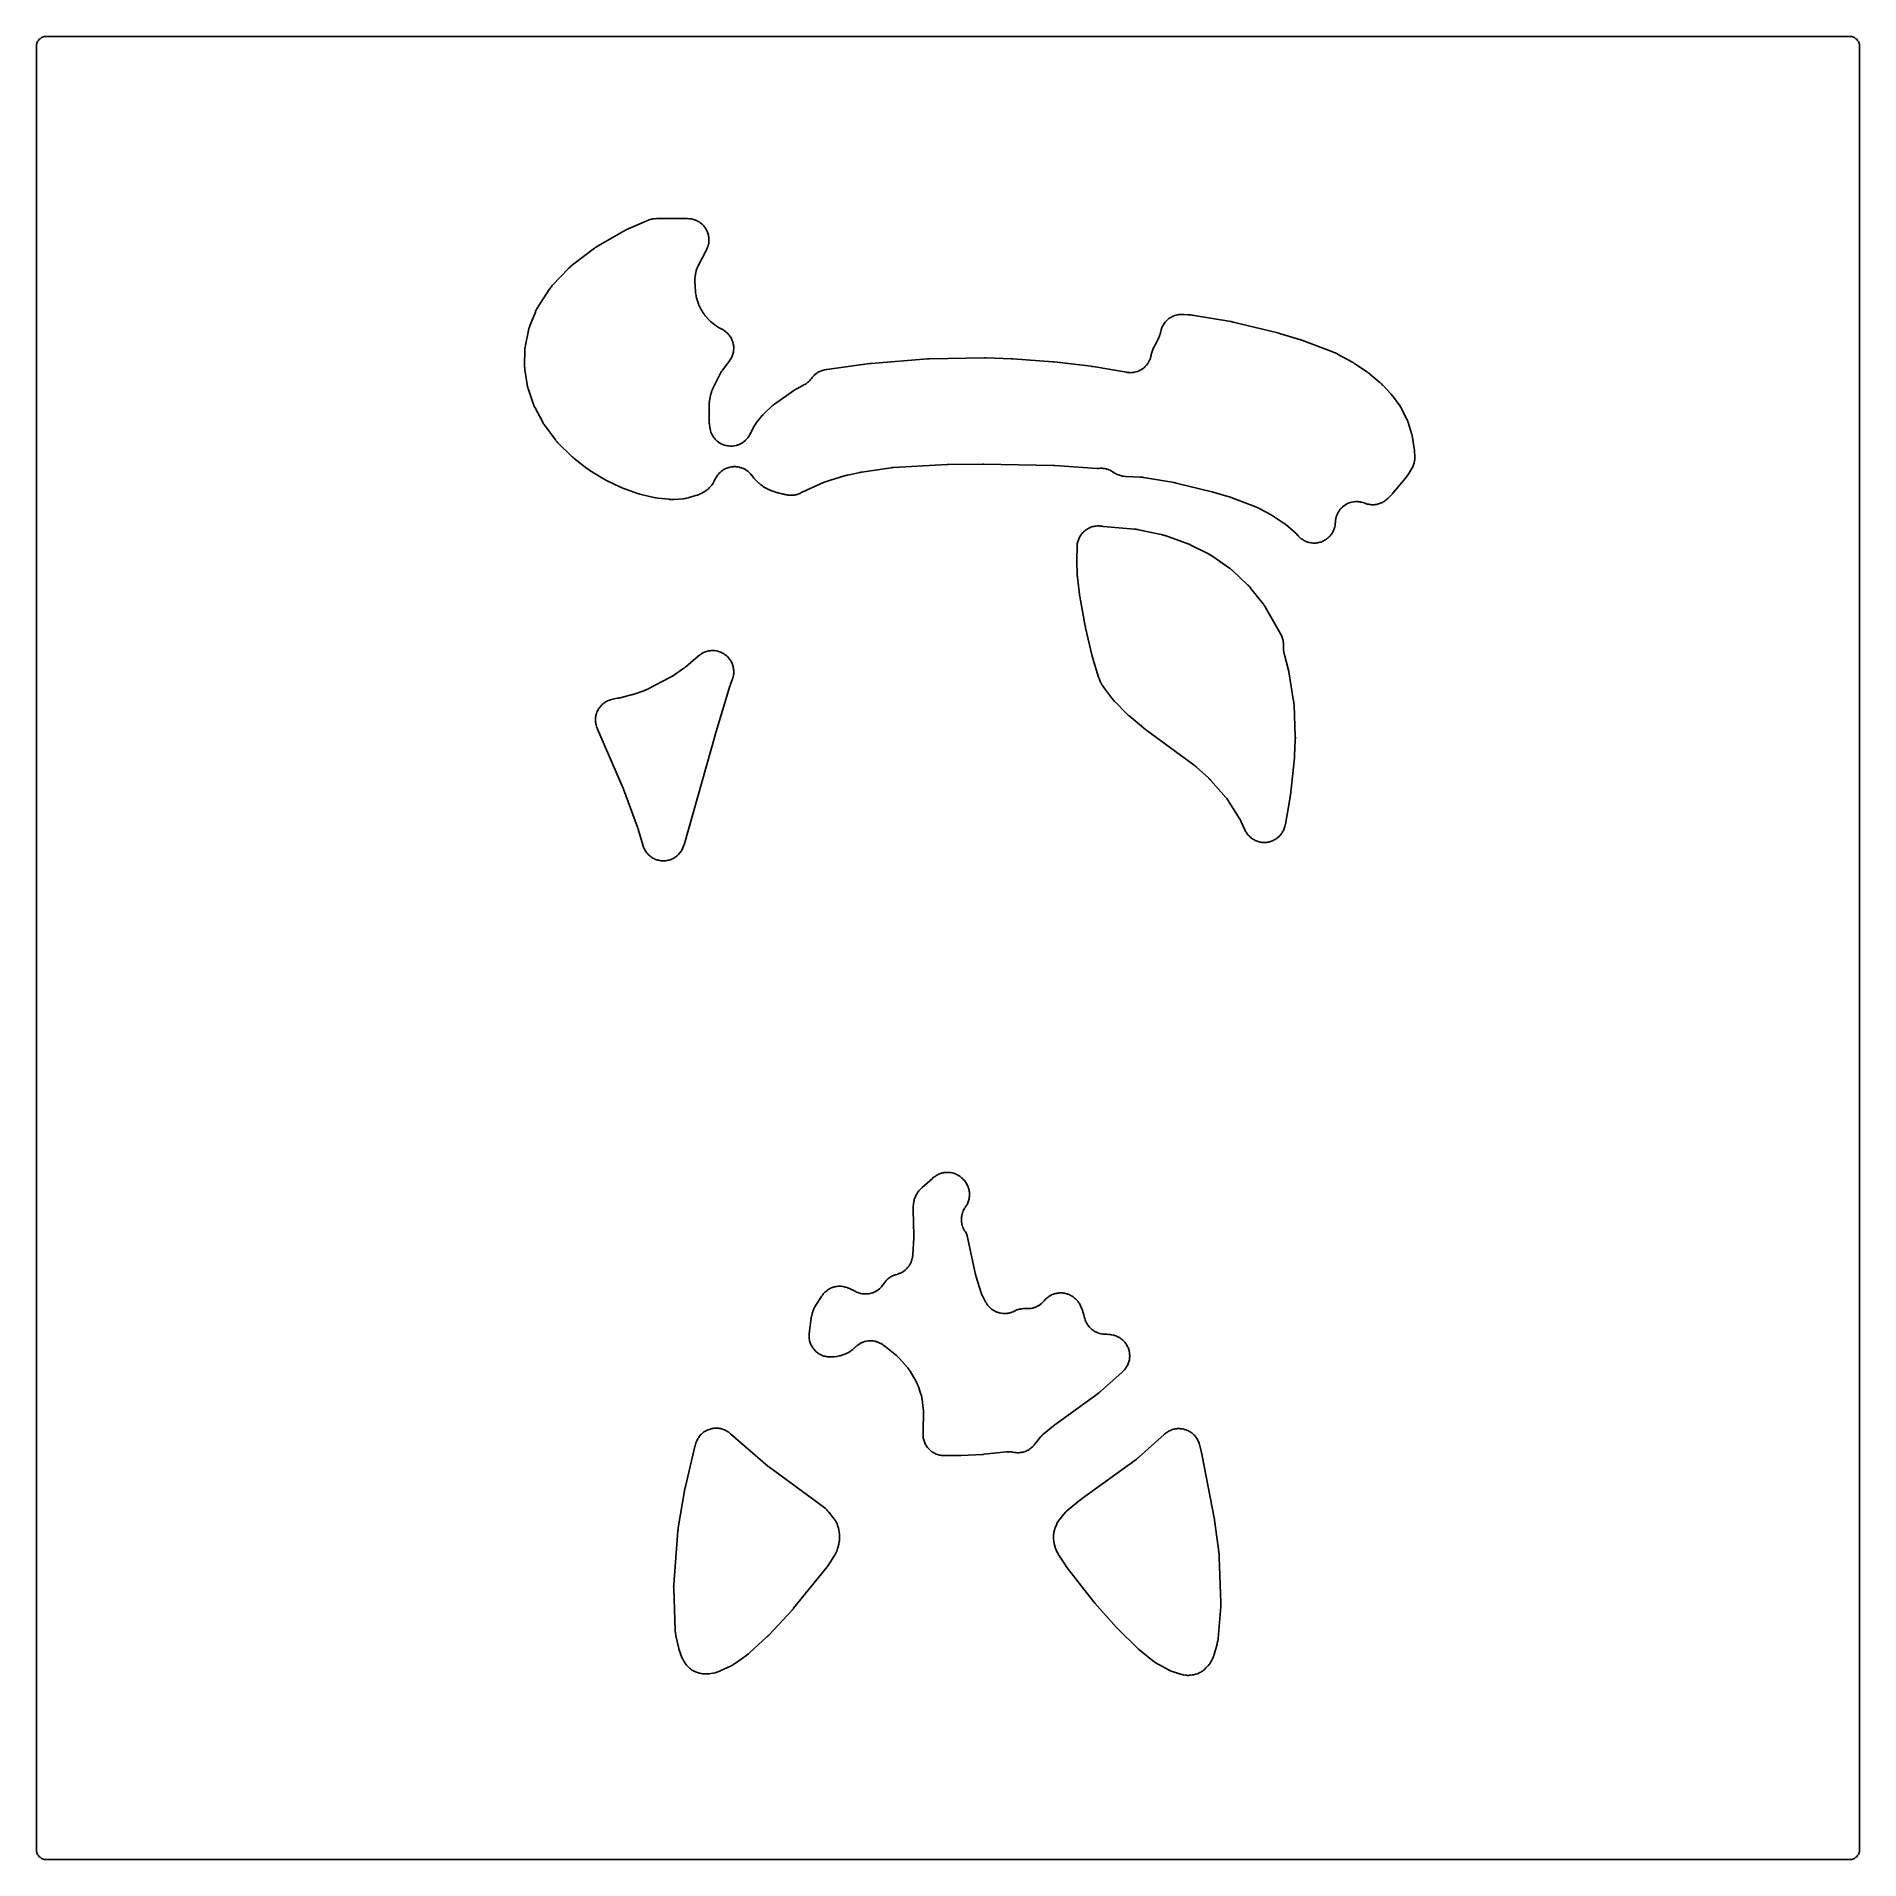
# Model space of a CAD drawing. Header units: millimetres. Extents: x 0 to 300, y 0 to 300.
import ezdxf

# ---------------------------------------------------------------- set-up
doc = ezdxf.new("R2010")
doc.units = ezdxf.units.MM
doc.layers.add('CUT', color=7, linetype='CONTINUOUS')

msp = doc.modelspace()

# ---------------------------------------------------------------- linework, layer by layer
at = {"layer": 'CUT'}
for points in [[(299.1616, 300.0264), (299.3033, 299.9594), (299.4378, 299.8787), (299.5638, 299.7853), (299.68, 299.68), (299.7853, 299.5638), (299.8787, 299.4378), (299.9594, 299.3033), (300.0264, 299.1616), (300.0793, 299.0139), (300.1174, 298.8618), (300.1404, 298.7066), (300.15, 298.5107), (300.15, 1.4893), (300.1404, 1.2934), (300.1174, 1.1382), (300.0793, 0.9861), (300.0264, 0.8384), (299.9594, 0.6967), (299.8787, 0.5622), (299.7853, 0.4362), (299.68, 0.32), (299.5638, 0.2147), (299.4378, 0.1213), (299.3033, 0.0406), (299.1616, -0.0264), (299.0139, -0.0793), (298.8618, -0.1174), (298.7066, -0.1404), (298.5107, -0.15), (1.4893, -0.15), (1.2934, -0.1404), (1.1382, -0.1174), (0.9861, -0.0793), (0.8384, -0.0264), (0.6967, 0.0406), (0.5622, 0.1213), (0.4362, 0.2147), (0.32, 0.32), (0.2147, 0.4362), (0.1213, 0.5622), (0.0406, 0.6967), (-0.0264, 0.8384), (-0.0793, 0.9861), (-0.1174, 1.1382), (-0.1404, 1.2934), (-0.15, 1.4893), (-0.15, 298.5107), (-0.1404, 298.7066), (-0.1174, 298.8618), (-0.0793, 299.0139), (-0.0264, 299.1616), (0.0406, 299.3033), (0.1213, 299.4378), (0.2147, 299.5638), (0.32, 299.68), (0.4362, 299.7853), (0.5622, 299.8787), (0.6967, 299.9594), (0.8384, 300.0264), (0.9861, 300.0793), (1.1382, 300.1174), (1.2934, 300.1404), (1.4893, 300.15), (298.5107, 300.15), (298.7066, 300.1404), (298.8618, 300.1174), (299.0139, 300.0793)], [(80.6858, 242.8172), (80.6979, 242.748), (80.7522, 242.4749), (80.7855, 242.3385), (80.8634, 242.0713), (80.8846, 242.0043), (81.6777, 239.6709), (81.6998, 239.6099), (81.7924, 239.3698), (81.844, 239.2507), (81.9558, 239.0189), (81.9852, 238.961), (83.2434, 236.6017), (83.273, 236.5486), (83.3944, 236.3404), (83.4596, 236.2378), (83.5964, 236.0394), (83.6318, 235.99), (85.3343, 233.7124), (85.3708, 233.6654), (85.5189, 233.4819), (85.597, 233.3922), (85.7583, 233.2202), (85.7998, 233.1776), (87.9517, 231.0478), (87.9863, 231.0146), (88.1582, 230.8543), (88.2303, 230.7911), (88.4115, 230.6414), (88.4489, 230.6115), (90.5148, 229.007), (90.5504, 228.9801), (90.7267, 228.8509), (90.8001, 228.8002), (90.9833, 228.681), (91.021, 228.6572), (93.2675, 227.2834), (93.3022, 227.2628), (93.4739, 227.1637), (93.5449, 227.125), (93.7213, 227.0347), (93.7575, 227.0168), (96.0793, 225.9015), (96.117, 225.8839), (96.3033, 225.8003), (96.3801, 225.7682), (96.5705, 225.6945), (96.6095, 225.6799), (98.8663, 224.8722), (98.9099, 224.8573), (99.1248, 224.7873), (99.2132, 224.7612), (99.4317, 224.7037), (99.4764, 224.6927), (101.5552, 224.2093), (101.6053, 224.1985), (101.8517, 224.1494), (101.9528, 224.1326), (102.2019, 224.0995), (102.2528, 224.0935), (104.0908, 223.9085), (104.16, 223.9031), (104.435, 223.8874), (104.5739, 223.8855), (104.8492, 223.8938), (104.9185, 223.8974), (106.3246, 224.0007), (106.4094, 224.0092), (106.7445, 224.0519), (106.9122, 224.0824), (107.2407, 224.1604), (107.3231, 224.1823), (108.4379, 224.5108), (108.5009, 224.5308), (108.7493, 224.6153), (108.8727, 224.663), (109.1133, 224.7677), (109.1734, 224.7954), (109.4374, 224.9236), (109.5218, 224.9677), (109.8507, 225.1523), (110.0109, 225.2553), (110.3155, 225.4776), (110.3907, 225.536), (110.4178, 225.5584), (110.4699, 225.6033), (110.6727, 225.7859), (110.7709, 225.8823), (110.8822, 226.0013), (110.9717, 226.1058), (111.0724, 226.234), (111.1526, 226.3458), (111.302, 226.574), (111.3384, 226.6323), (111.4011, 226.7377), (111.4474, 226.821), (111.7202, 227.3489), (111.7776, 227.4534), (111.8624, 227.5993), (111.9924, 227.7992), (112.0563, 227.8875), (112.2054, 228.0735), (112.2777, 228.1551), (112.4446, 228.3254), (112.5247, 228.3994), (112.7076, 228.5522), (112.7946, 228.6179), (112.9918, 228.7519), (113.0849, 228.8086), (113.2944, 228.9224), (113.3927, 228.9696), (113.6125, 229.062), (113.715, 229.0992), (113.9428, 229.1693), (114.0485, 229.1962), (114.2822, 229.2433), (114.39, 229.2596), (114.6272, 229.2833), (114.7361, 229.2888), (114.9745, 229.2889), (115.0834, 229.2835), (115.3206, 229.26), (115.4285, 229.2438), (115.6622, 229.1969), (115.7679, 229.1701), (115.9958, 229.1002), (116.0983, 229.063), (116.3182, 228.9708), (116.4165, 228.9237), (116.6261, 228.8102), (116.7193, 228.7535), (116.9166, 228.6197), (117.0037, 228.5541), (117.1867, 228.4014), (117.2669, 228.3275), (117.4339, 228.1574), (117.5063, 228.0758), (117.6565, 227.8889), (117.6786, 227.8591), (118.0186, 227.4152), (118.0686, 227.3532), (118.2227, 227.1714), (118.2761, 227.1116), (118.4967, 226.8764), (118.61, 226.767), (118.8692, 226.5401), (118.9331, 226.487), (119.1941, 226.2816), (119.253, 226.2373), (119.4942, 226.0648), (119.6156, 225.986), (119.8888, 225.8258), (119.9556, 225.7887), (120.4078, 225.5518), (120.4667, 225.5224), (120.706, 225.4094), (120.8248, 225.3589), (121.0893, 225.2591), (121.1536, 225.2364), (121.7765, 225.0312), (121.8438, 225.0107), (122.1163, 224.934), (122.2507, 224.9024), (122.647, 224.827), (122.6555, 224.8254), (122.7466, 224.8086), (122.909, 224.7722), (123.0354, 224.7391), (123.1228, 224.7145), (123.1987, 224.6916), (123.3445, 224.6549), (123.5188, 224.6196), (123.6674, 224.5967), (123.8443, 224.5779), (123.9943, 224.5691), (124.1722, 224.567), (124.3224, 224.5723), (124.4997, 224.5869), (124.6487, 224.6063), (124.8238, 224.6375), (124.9704, 224.6707), (125.1419, 224.7182), (125.2846, 224.765), (125.4509, 224.8284), (125.5886, 224.8884), (125.9498, 225.0665), (126.0385, 225.1098), (126.078, 225.1286), (128.9779, 226.479), (129.053, 226.5124), (129.1979, 226.5739), (129.274, 226.6048), (129.2955, 226.613), (129.3726, 226.6412), (129.5214, 226.6927), (129.5994, 226.7182), (133.1269, 227.8051), (133.1587, 227.8147), (133.212, 227.8303), (133.2593, 227.8436), (133.2842, 227.8504), (133.304, 227.8557), (133.3345, 227.8636), (133.3666, 227.8718), (133.4206, 227.8852), (133.4684, 227.8964), (133.4936, 227.9021), (133.5136, 227.9066), (135.4622, 228.3286), (135.4978, 228.336), (135.566, 228.3497), (135.6017, 228.3566), (135.6113, 228.3584), (135.6531, 228.3657), (135.7333, 228.3791), (135.7752, 228.3857), (140.6119, 229.1052), (140.648, 229.1102), (140.7087, 229.1183), (140.7623, 229.1248), (140.7902, 229.1279), (140.8125, 229.1303), (140.8468, 229.1338), (140.883, 229.1371), (140.9438, 229.1423), (140.9974, 229.1463), (141.0257, 229.1481), (141.0481, 229.1494), (149.8839, 229.6245), (149.9019, 229.6254), (149.9364, 229.627), (149.9544, 229.6278), (149.9622, 229.6281), (149.9938, 229.6291), (150.0545, 229.6307), (150.0861, 229.6313), (155.7362, 229.7009), (155.7495, 229.7011), (155.775, 229.7012), (155.7855, 229.7013), (155.8171, 229.7012), (155.8605, 229.7008), (155.8836, 229.7005), (167.3545, 229.4934), (167.3831, 229.4927), (167.4378, 229.4911), (167.4663, 229.49), (167.4738, 229.4897), (167.5071, 229.4881), (167.571, 229.4845), (167.6043, 229.4824), (174.5523, 228.9976), (174.7859, 228.9984), (175.0492, 229.0186), (175.155, 229.0216), (175.3865, 229.017), (175.4922, 229.0097), (175.7221, 228.9828), (175.8266, 228.9654), (176.0528, 228.9165), (176.1551, 228.8891), (176.3756, 228.8186), (176.4748, 228.7815), (176.6875, 228.69), (176.7827, 228.6436), (176.9856, 228.532), (177.1157, 228.4521), (177.2119, 228.3898), (177.3288, 228.31), (177.3573, 228.2911), (177.4301, 228.2414), (177.5707, 228.1557), (177.7421, 228.0629), (177.8908, 227.9921), (178.0708, 227.9174), (178.226, 227.8622), (178.4127, 227.8065), (178.5727, 227.7675), (178.7642, 227.7313), (178.9274, 227.709), (179.2593, 227.681), (179.2951, 227.6783), (179.2961, 227.6783), (179.3213, 227.6769), (181.6338, 227.5704), (181.7787, 227.5593), (182.0554, 227.5297), (182.1994, 227.5099), (187.26, 226.6558), (187.3433, 226.6403), (187.5022, 226.6077), (187.5849, 226.5892), (193.4686, 225.1633), (193.5292, 225.1478), (193.6449, 225.1165), (193.705, 225.0994), (196.308, 224.323), (196.3933, 224.2958), (196.5558, 224.2407), (196.6401, 224.2103), (200.7974, 222.624), (200.9462, 222.5614), (201.2269, 222.432), (201.3712, 222.3596), (203.2188, 221.3524), (203.3116, 221.2991), (203.4871, 221.1931), (203.5775, 221.1357), (205.2111, 220.0459), (205.3191, 219.9695), (205.5217, 219.8176), (205.6253, 219.7353), (206.9066, 218.6594), (207.017, 218.5608), (207.2225, 218.3654), (207.3266, 218.2601), (207.6641, 217.8969), (207.7185, 217.8412), (207.9391, 217.6259), (208.0555, 217.5228), (208.1991, 217.4076), (208.325, 217.3163), (208.4791, 217.2156), (208.6133, 217.137), (208.7764, 217.0517), (208.9176, 216.9865), (209.0882, 216.9174), (209.2351, 216.8662), (209.4116, 216.8141), (209.5627, 216.7773), (209.7435, 216.7426), (209.8975, 216.7207), (210.0808, 216.7037), (210.2361, 216.6968), (210.4202, 216.6977), (210.5755, 216.7059), (210.7586, 216.7246), (210.9124, 216.748), (211.0929, 216.7844), (211.2436, 216.8225), (211.4197, 216.8762), (211.566, 216.9288), (211.7361, 216.9994), (211.8766, 217.0659), (212.039, 217.1527), (212.1724, 217.2326), (212.3256, 217.3347), (212.4506, 217.4271), (212.5932, 217.5436), (212.7086, 217.6478), (212.8392, 217.7776), (212.944, 217.8924), (213.0614, 218.0343), (213.1545, 218.1588), (213.2575, 218.3114), (213.3382, 218.4443), (213.4259, 218.6062), (213.4933, 218.7463), (213.5649, 218.9159), (213.6183, 219.062), (213.6731, 219.2377), (213.7121, 219.3883), (213.7495, 219.5685), (213.7738, 219.7221), (213.7935, 219.9051), (213.8, 219.9826), (213.8019, 220.0141), (213.8037, 220.0521), (213.8064, 220.129), (213.8165, 220.2971), (213.8426, 220.5337), (213.8598, 220.6411), (213.9092, 220.8739), (213.937, 220.9791), (214.0091, 221.2059), (214.0473, 221.3078), (214.1415, 221.5263), (214.1895, 221.624), (214.305, 221.832), (214.3624, 221.9245), (214.4979, 222.1201), (214.5642, 222.2064), (214.7184, 222.3876), (214.793, 222.4669), (214.9643, 222.632), (215.0464, 222.7035), (215.2333, 222.8508), (215.322, 222.9138), (215.5225, 223.0419), (215.6171, 223.0958), (215.8293, 223.2034), (215.9287, 223.2477), (216.1506, 223.3337), (216.2539, 223.368), (216.4832, 223.4316), (216.5894, 223.4555), (216.8238, 223.4961), (216.9318, 223.5093), (217.1692, 223.5265), (217.278, 223.5289), (217.5158, 223.5225), (217.6244, 223.5142), (217.8604, 223.4842), (217.9676, 223.4652), (218.1995, 223.412), (218.3043, 223.3825), (218.5298, 223.3066), (218.5821, 223.286), (218.653, 223.2601), (218.7557, 223.2252), (218.7558, 223.2252), (218.9293, 223.1664), (219.0781, 223.1238), (219.2564, 223.082), (219.4086, 223.054), (219.5902, 223.0296), (219.7444, 223.0164), (219.9275, 223.0097), (220.0822, 223.0115), (220.2651, 223.0225), (220.4189, 223.0392), (220.5999, 223.0678), (220.7514, 223.0994), (220.9287, 223.1453), (221.0765, 223.1913), (221.2485, 223.2542), (221.3912, 223.3143), (221.5564, 223.3935), (221.6925, 223.467), (221.8493, 223.5618), (221.9777, 223.6482), (222.1246, 223.7577), (222.244, 223.856), (222.471, 224.0622), (222.527, 224.1156), (222.9523, 224.5411), (222.9778, 224.5672), (223.1013, 224.6966), (223.1505, 224.7504), (223.2679, 224.8853), (223.2916, 224.913), (225.337, 227.3715), (225.3671, 227.4089), (225.5121, 227.5941), (225.5689, 227.6714), (225.7025, 227.865), (225.7291, 227.9049), (226.2646, 228.7331), (226.308, 228.8042), (226.4725, 229.0901), (226.5478, 229.2386), (226.6278, 229.4185), (226.6873, 229.574), (226.7481, 229.7613), (226.7911, 229.922), (226.8321, 230.1147), (226.8583, 230.279), (226.879, 230.4749), (226.8879, 230.641), (226.8885, 230.9708), (226.8864, 231.054), (226.8518, 231.7397), (226.8492, 231.7806), (226.834, 231.9809), (226.8257, 232.0624), (226.8002, 232.2617), (226.7944, 232.3023), (226.5212, 234.0757), (226.5111, 234.1341), (226.4667, 234.365), (226.44, 234.4805), (226.3787, 234.7074), (226.3621, 234.7643), (225.8629, 236.372), (225.8439, 236.4293), (225.7645, 236.6547), (225.7202, 236.7669), (225.624, 236.9857), (225.5987, 237.0404), (224.8608, 238.5608), (224.8307, 238.6197), (224.7067, 238.8506), (224.6393, 238.9643), (224.4966, 239.1841), (224.4595, 239.2388), (223.4205, 240.7032), (223.3894, 240.7456), (223.2336, 240.9505), (223.1674, 241.032), (222.9985, 241.2262), (222.9634, 241.2653), (221.6297, 242.7016), (221.5955, 242.7373), (221.4249, 242.9099), (221.3532, 242.9782), (221.1724, 243.1399), (221.135, 243.1723), (219.5023, 244.5437), (219.4683, 244.5715), (219.2996, 244.7055), (219.2293, 244.7583), (219.0535, 244.8828), (219.0173, 244.9077), (216.9575, 246.2832), (216.9275, 246.3028), (216.7793, 246.397), (216.718, 246.4341), (216.5658, 246.5216), (216.5345, 246.5391), (214.182, 247.822), (214.1343, 247.847), (213.8983, 247.9656), (213.8004, 248.0107), (213.557, 248.1131), (213.507, 248.1331), (208.2879, 250.1248), (208.2618, 250.1345), (208.111, 250.1891), (208.0526, 250.2089), (207.9281, 250.2486), (207.8997, 250.2574), (204.5927, 251.2441), (204.5806, 251.2477), (204.5426, 251.2587), (204.5022, 251.2699), (204.3781, 251.3023), (204.35, 251.3094), (196.9716, 253.098), (196.9459, 253.104), (196.7981, 253.1372), (196.741, 253.149), (196.6197, 253.1717), (196.592, 253.1766), (190.2226, 254.2522), (190.1746, 254.2596), (189.9393, 254.292), (189.8429, 254.3023), (189.6059, 254.3205), (189.5575, 254.3234), (188.7697, 254.3597), (188.6885, 254.3614), (188.3669, 254.3599), (188.2048, 254.3509), (188.0139, 254.3306), (187.8536, 254.3052), (187.6657, 254.2656), (187.5088, 254.2241), (187.3259, 254.1657), (187.174, 254.1086), (186.9979, 254.0319), (186.8526, 253.9597), (186.6852, 253.8656), (186.5479, 253.779), (186.3909, 253.6685), (186.2631, 253.5684), (186.1181, 253.4425), (186.0011, 253.3301), (185.8696, 253.1901), (185.7646, 253.0664), (185.648, 252.9139), (185.5561, 252.7801), (185.4555, 252.6166), (185.3776, 252.4742), (185.294, 252.3013), (185.231, 252.1518), (185.1654, 251.9713), (185.1178, 251.8162), (185.0326, 251.4784), (185.023, 251.4382), (185.0101, 251.3806), (184.9772, 251.2568), (184.9358, 251.1162), (184.8654, 250.9117), (184.813, 250.7792), (184.7564, 250.6477), (184.7455, 250.6243), (184.7231, 250.5777), (184.7111, 250.5533), (184.7015, 250.534), (184.0548, 249.2507), (184.0358, 249.2139), (184.0033, 249.152), (183.9698, 249.0902), (183.97, 249.0901), (183.9478, 249.0485), (183.7982, 248.7541), (183.7329, 248.6077), (183.6643, 248.4309), (183.6139, 248.2787), (183.5634, 248.0959), (183.5285, 247.9395), (183.4931, 247.7324), (183.4704, 247.6168), (183.4342, 247.4539), (183.3718, 247.2266), (183.3382, 247.1242), (183.2539, 246.9041), (183.2104, 246.8054), (183.1049, 246.5947), (183.0519, 246.5008), (182.9263, 246.3014), (182.8643, 246.2131), (182.7197, 246.0271), (182.6494, 245.9453), (182.4872, 245.7743), (182.4093, 245.6998), (182.2311, 245.5456), (182.1462, 245.4791), (181.9537, 245.3431), (181.8627, 245.2852), (181.6579, 245.1688), (181.5616, 245.1201), (181.3463, 245.0243), (181.2458, 244.9854), (181.0221, 244.9111), (180.9182, 244.8822), (180.6883, 244.8303), (180.5821, 244.8117), (180.3482, 244.7826), (180.2407, 244.7745), (180.0051, 244.7685), (179.8973, 244.771), (179.6623, 244.7881), (179.4967, 244.8084), (179.38, 244.8256), (173.8915, 245.7726), (173.8716, 245.7759), (173.7568, 245.7942), (173.7125, 245.8007), (173.6187, 245.813), (173.5972, 245.8156), (167.4802, 246.5332), (167.465, 246.5349), (167.3992, 246.542), (167.371, 246.5448), (167.2709, 246.5538), (167.2486, 246.5556), (160.6864, 247.0524), (160.6703, 247.0535), (160.6006, 247.0581), (160.5707, 247.0598), (160.4648, 247.0647), (160.4412, 247.0656), (156.306, 247.1983), (156.2875, 247.1988), (156.1814, 247.2009), (156.1405, 247.2013), (156.0541, 247.2008), (156.0344, 247.2006), (146.9432, 247.0427), (146.9205, 247.0422), (146.7902, 247.0381), (146.74, 247.0357), (146.6341, 247.029), (146.6099, 247.0273), (137.3694, 246.3045), (137.3474, 246.3027), (137.2208, 246.291), (137.1722, 246.2858), (137.0695, 246.2731), (137.0461, 246.2701), (130.0305, 245.3014), (129.9565, 245.2894), (129.6646, 245.2351), (129.5187, 245.2008), (129.3481, 245.1521), (129.2061, 245.1043), (129.0408, 245.04), (128.9039, 244.9791), (128.7454, 244.8996), (128.6148, 244.8262), (128.4644, 244.7321), (128.3412, 244.6469), (128.2003, 244.5392), (128.0856, 244.4427), (127.9554, 244.3223), (127.8502, 244.2156), (127.7318, 244.0835), (127.6371, 243.9674), (127.5399, 243.8362), (127.474, 243.7512), (127.378, 243.633), (127.235, 243.4723), (127.1663, 243.4017), (127.0095, 243.2545), (126.9348, 243.1903), (126.7654, 243.0577), (126.6853, 243.0005), (126.5047, 242.8836), (126.3733, 242.8066), (126.2792, 242.7544), (125.1844, 242.1774), (125.1637, 242.1663), (125.0452, 242.1016), (125, 242.076), (124.9077, 242.0216), (124.8647, 241.9954), (124.7734, 241.9377), (124.7314, 241.9102), (124.6396, 241.8481), (124.6189, 241.8339), (121.4247, 239.5982), (121.3762, 239.5629), (121.1841, 239.4175), (121.0931, 239.3431), (120.8998, 239.173), (120.854, 239.1311), (119.8195, 238.147), (119.8045, 238.1325), (119.7185, 238.0486), (119.6859, 238.0158), (119.6196, 237.9473), (119.589, 237.9147), (119.5242, 237.8437), (119.4945, 237.8103), (119.4299, 237.7356), (119.4156, 237.7187), (118.6801, 236.8432), (118.6266, 236.7759), (118.4196, 236.5007), (118.3256, 236.3611), (118.1366, 236.0455), (118.093, 235.968), (117.3661, 234.5859), (117.3092, 234.4838), (117.2251, 234.3413), (117.0967, 234.146), (117.0336, 234.0596), (116.8868, 233.8777), (116.8157, 233.7979), (116.6518, 233.6311), (116.5733, 233.5586), (116.394, 233.4086), (116.3087, 233.344), (116.1157, 233.2122), (116.0246, 233.1562), (115.8196, 233.0438), (115.7235, 232.997), (115.5086, 232.905), (115.4083, 232.8678), (115.1855, 232.7972), (115.0821, 232.7699), (114.8534, 232.7213), (114.7479, 232.7041), (114.5156, 232.678), (114.4089, 232.6713), (114.1751, 232.6679), (114.0683, 232.6715), (113.8353, 232.6909), (113.7293, 232.7049), (113.4993, 232.7469), (113.3952, 232.7711), (113.1704, 232.8353), (113.0691, 232.8696), (112.8516, 232.9552), (112.7542, 232.9992), (112.5461, 233.1057), (112.4533, 233.159), (112.2566, 233.2851), (112.1695, 233.3472), (111.9859, 233.4919), (111.9053, 233.5621), (111.7366, 233.7241), (111.6632, 233.8018), (111.5112, 233.9793), (111.4456, 234.0638), (111.3116, 234.2554), (111.2546, 234.3458), (111.1398, 234.5495), (111.0919, 234.6451), (110.9975, 234.8589), (110.9591, 234.9587), (110.8859, 235.1807), (110.8575, 235.2838), (110.8062, 235.5119), (110.7779, 235.6749), (110.7607, 235.7906), (110.7051, 236.2388), (110.6976, 236.3069), (110.6851, 236.4377), (110.6796, 236.506), (110.6736, 236.5969), (110.67, 236.6653), (110.6651, 236.7966), (110.6634, 236.8651), (110.6416, 239.231), (110.6416, 239.2711), (110.6421, 239.3384), (110.6433, 239.3978), (110.6436, 239.4071), (110.653, 239.5558), (110.6743, 239.7809), (110.6954, 239.9439), (110.7025, 239.9869), (110.7128, 240.0454), (110.7187, 240.0761), (110.7234, 240.1004), (110.7277, 240.1216), (110.9579, 241.2693), (110.9651, 241.3038), (110.9776, 241.3614), (110.9881, 241.408), (111.0215, 241.5327), (111.0636, 241.6743), (111.1351, 241.8802), (111.1883, 242.0136), (111.2458, 242.1458), (111.2568, 242.1694), (111.2795, 242.2162), (111.2917, 242.2408), (111.3015, 242.2602), (112.4735, 244.5646), (112.489, 244.5947), (112.5155, 244.6448), (112.5392, 244.6889), (112.543, 244.6957), (112.6067, 244.804), (112.7075, 244.9656), (112.7841, 245.0809), (112.8053, 245.1109), (112.8346, 245.1514), (112.8503, 245.1726), (112.8628, 245.1893), (113.7217, 246.331), (113.7411, 246.3564), (113.7712, 246.3953), (113.7789, 246.4054), (113.8549, 246.5053), (113.8543, 246.5058), (113.8718, 246.5274), (113.8766, 246.534), (114.0348, 246.739), (114.1258, 246.87), (114.2257, 247.0302), (114.3032, 247.1696), (114.3866, 247.339), (114.4499, 247.4854), (114.516, 247.6622), (114.5644, 247.8142), (114.6126, 247.9967), (114.6456, 248.1528), (114.6754, 248.3392), (114.6927, 248.4977), (114.7038, 248.6862), (114.7052, 248.8457), (114.6974, 249.0343), (114.683, 249.1931), (114.6565, 249.38), (114.6263, 249.5367), (114.5813, 249.72), (114.5357, 249.8728), (114.4727, 250.0508), (114.412, 250.1983), (114.3316, 250.3691), (114.2566, 250.5099), (114.1596, 250.6718), (114.0709, 250.8044), (113.9583, 250.9559), (113.8568, 251.079), (113.7297, 251.2185), (113.6165, 251.3309), (113.4761, 251.457), (113.3523, 251.5576), (113.2, 251.6692), (113.0668, 251.7569), (112.7945, 251.9173), (112.7248, 251.9561), (112.295, 252.1813), (112.2634, 252.1982), (112.2108, 252.2267), (112.1647, 252.2525), (112.1575, 252.2566), (112.0443, 252.3256), (111.8755, 252.4349), (111.7552, 252.5181), (111.724, 252.5411), (111.6818, 252.573), (111.6598, 252.59), (111.6424, 252.6035), (111.0227, 253.0915), (110.9924, 253.1158), (110.9418, 253.1569), (110.8977, 253.1937), (110.8909, 253.1995), (110.7841, 253.2965), (110.6266, 253.4484), (110.5157, 253.5626), (110.4874, 253.5938), (110.4493, 253.6368), (110.4295, 253.6597), (110.4139, 253.6779), (109.9725, 254.1984), (109.9474, 254.2285), (109.9056, 254.2794), (109.8693, 254.3248), (109.8638, 254.3319), (109.7776, 254.4495), (109.6524, 254.6317), (109.5659, 254.7672), (109.5442, 254.8039), (109.5151, 254.8542), (109.5002, 254.8809), (109.4885, 254.9021), (109.1333, 255.5511), (109.1131, 255.5889), (109.0796, 255.6527), (109.0509, 255.7093), (109.0466, 255.7182), (108.9811, 255.8635), (108.8893, 256.087), (108.8284, 256.252), (108.814, 256.2962), (108.795, 256.3568), (108.7854, 256.3888), (108.778, 256.4142), (108.5778, 257.1127), (108.56, 257.1782), (108.5348, 257.2766), (108.4927, 257.476), (108.4544, 257.7044), (108.4293, 257.9066), (108.4211, 258.0078), (108.4166, 258.0756), (108.3219, 259.8718), (108.3192, 259.9451), (108.3168, 260.0548), (108.322, 260.2748), (108.3394, 260.5243), (108.3648, 260.7429), (108.3824, 260.8511), (108.3953, 260.9233), (108.4729, 261.3224), (108.4804, 261.3594), (108.4934, 261.4213), (108.5047, 261.4718), (108.5403, 261.6057), (108.5855, 261.7575), (108.663, 261.9779), (108.7211, 262.1205), (108.784, 262.2617), (108.7962, 262.2868), (108.8211, 262.3367), (108.8345, 262.3629), (108.8453, 262.3836), (110.1743, 264.9103), (110.209, 264.9804), (110.3398, 265.2617), (110.3988, 265.4067), (110.4601, 265.5815), (110.5047, 265.7316), (110.5486, 265.9115), (110.5783, 266.0652), (110.6044, 266.2486), (110.6189, 266.4045), (110.6271, 266.5895), (110.6263, 266.7461), (110.6163, 266.931), (110.6002, 267.0867), (110.5721, 267.2698), (110.5409, 267.4232), (110.4951, 267.6027), (110.4491, 267.7523), (110.386, 267.9265), (110.3255, 268.0708), (110.2457, 268.238), (110.1714, 268.3758), (110.0757, 268.5344), (109.9883, 268.6642), (109.8775, 268.8127), (109.7779, 268.9334), (109.6531, 269.0703), (109.5421, 269.1807), (109.4045, 269.3048), (109.2833, 269.4038), (109.1343, 269.5139), (109.004, 269.6006), (108.8449, 269.6955), (108.7068, 269.7691), (108.5392, 269.848), (108.3945, 269.9077), (108.22, 269.97), (108.0702, 270.0152), (107.8905, 270.0601), (107.737, 270.0905), (107.5537, 270.1176), (107.3979, 270.1329), (107.0882, 270.1481), (107.0099, 270.15), (102.0704, 270.15), (101.9879, 270.1479), (101.6612, 270.131), (101.497, 270.114), (101.304, 270.0839), (101.1425, 270.0501), (100.9537, 270.0002), (100.7965, 269.9499), (100.4906, 269.8344), (100.4142, 269.8032), (97.3059, 268.442), (97.2669, 268.4243), (97.0771, 268.335), (97.0006, 268.2965), (96.8158, 268.1972), (96.7784, 268.1765), (92.3576, 265.6467), (92.3134, 265.6205), (92.0989, 265.4884), (92.0132, 265.4317), (91.8076, 265.2862), (91.7662, 265.2558), (88.139, 262.5084), (88.0887, 262.4687), (87.8926, 262.3074), (87.797, 262.2221), (87.6144, 262.0457), (87.5693, 262.0003), (84.862, 259.1656), (84.8101, 259.1085), (84.6096, 258.8772), (84.5142, 258.7558), (84.337, 258.5064), (84.2939, 258.4424), (82.4479, 255.5582), (82.4085, 255.4933), (82.2584, 255.2323), (82.189, 255.0972), (82.0644, 254.8232), (82.0346, 254.7534), (81.1354, 252.4986), (81.1109, 252.4329), (81.0193, 252.1703), (80.979, 252.036), (80.9107, 251.7664), (80.895, 251.6981), (80.3976, 249.2942), (80.3841, 249.2207), (80.3377, 248.9283), (80.3212, 248.7798), (80.3023, 248.4843), (80.2993, 248.4097), (80.2586, 246.0555), (80.2589, 245.9878), (80.2656, 245.7194), (80.2747, 245.5843), (80.3041, 245.3174), (80.313, 245.2503)], [(171.2841, 211.5567), (171.2856, 211.524), (171.2949, 211.364), (171.3, 211.2988), (171.3158, 211.1393), (171.3194, 211.1068), (171.6647, 208.2238), (171.6677, 208.2004), (171.6858, 208.0654), (171.6937, 208.0136), (171.7121, 207.9043), (171.7165, 207.8794), (172.6189, 202.99), (172.6222, 202.9727), (172.6416, 202.8738), (172.6495, 202.8358), (172.6672, 202.7557), (172.6714, 202.7374), (173.7647, 198.0566), (173.7708, 198.0316), (173.8067, 197.8884), (173.8215, 197.8335), (173.8548, 197.7179), (173.8626, 197.6917), (174.812, 194.6026), (174.8286, 194.5515), (174.9141, 194.3033), (174.9523, 194.2032), (175.0543, 193.9613), (175.0759, 193.9122), (175.1254, 193.8049), (175.1634, 193.7281), (175.322, 193.4277), (175.41, 193.2806), (175.5997, 192.9991), (175.6495, 192.9293), (177.0083, 191.1289), (177.0402, 191.088), (177.1997, 190.8903), (177.2674, 190.8118), (177.4393, 190.6249), (177.475, 190.5873), (179.4076, 188.6183), (179.4376, 188.5886), (179.5862, 188.4449), (179.6483, 188.388), (179.8043, 188.2524), (179.8364, 188.2251), (182.5295, 186.0055), (182.5458, 185.9922), (182.6405, 185.9162), (182.6774, 185.8875), (182.7562, 185.828), (182.7743, 185.8145), (190.5447, 180.1148), (190.5776, 180.0902), (190.6325, 180.0485), (190.6805, 180.011), (190.7056, 179.991), (190.7253, 179.975), (190.7555, 179.9503), (190.7871, 179.924), (190.8397, 179.8794), (190.8857, 179.8394), (190.9096, 179.8181), (190.9284, 179.8011), (192.9425, 177.9657), (192.9733, 177.9371), (193.0244, 177.8888), (193.069, 177.8456), (193.0922, 177.8226), (193.1105, 177.8042), (193.1384, 177.7759), (193.1676, 177.7457), (193.2161, 177.6947), (193.2583, 177.6491), (193.2802, 177.6249), (193.2974, 177.6055), (195.761, 174.8162), (195.8236, 174.7424), (195.91, 174.6362), (196.0259, 174.4814), (196.1035, 174.3686), (196.1567, 174.2879), (197.9848, 171.3864), (198.0288, 171.3137), (198.1107, 171.1731), (198.152, 171.0989), (198.1633, 171.078), (198.202, 171.0024), (198.2737, 170.8563), (198.3097, 170.7794), (198.8538, 169.5632), (198.8876, 169.4925), (199.0281, 169.2156), (199.1058, 169.0795), (199.2055, 168.9231), (199.2961, 168.7953), (199.4106, 168.6495), (199.5132, 168.5311), (199.6414, 168.3972), (199.7552, 168.2894), (199.8959, 168.1687), (200.0196, 168.0726), (200.1714, 167.9661), (200.304, 167.8826), (200.4655, 167.7915), (200.6056, 167.7213), (200.7752, 167.6465), (200.9215, 167.5904), (201.0976, 167.5325), (201.2487, 167.4909), (201.4297, 167.4505), (201.5841, 167.4239), (201.7681, 167.4014), (201.9244, 167.3901), (202.1097, 167.3857), (202.2664, 167.3896), (202.4513, 167.4034), (202.6067, 167.4227), (202.7894, 167.4544), (202.9423, 167.4888), (203.121, 167.5383), (203.2697, 167.5875), (203.4427, 167.6542), (203.586, 167.7177), (203.7516, 167.801), (203.888, 167.8782), (204.0447, 167.9773), (204.1728, 168.0674), (204.3191, 168.1814), (204.4378, 168.2836), (204.5722, 168.4114), (204.6803, 168.5247), (204.8016, 168.665), (204.8981, 168.7884), (205.0051, 168.9399), (205.0891, 169.0721), (205.1808, 169.2333), (205.2515, 169.3731), (205.3269, 169.5425), (205.3836, 169.6885), (205.4421, 169.8645), (205.4842, 170.0154), (205.5529, 170.3181), (205.5684, 170.3949), (206.3481, 174.8259), (206.3523, 174.8506), (206.375, 174.9929), (206.3828, 175.0478), (206.3973, 175.1642), (206.4004, 175.1908), (207.062, 181.3413), (207.0643, 181.3641), (207.0765, 181.4956), (207.0805, 181.5463), (207.087, 181.6537), (207.0883, 181.6782), (207.2104, 184.348), (207.2116, 184.3826), (207.2157, 184.5517), (207.2159, 184.6208), (207.2127, 184.7901), (207.2116, 184.8246), (207.0008, 190.0049), (206.9981, 190.0532), (206.9813, 190.2898), (206.9715, 190.3861), (206.9404, 190.6213), (206.9334, 190.6692), (206.1469, 195.4911), (206.1406, 195.5274), (206.1074, 195.7049), (206.0922, 195.777), (206.0509, 195.9528), (206.0421, 195.9885), (205.4996, 198.0804), (205.4698, 198.1815), (205.4439, 198.2598), (205.4295, 198.3086), (205.4005, 198.3912), (205.3703, 198.4927), (205.3151, 198.7176), (205.2949, 198.8215), (205.2616, 199.0507), (205.2515, 199.1561), (205.2405, 199.3874), (205.2406, 199.5576), (205.2434, 199.6717), (205.2444, 199.694), (205.2554, 199.9141), (205.2551, 200.0805), (205.2446, 200.2745), (205.2272, 200.4384), (205.1967, 200.631), (205.1625, 200.7922), (205.1123, 200.9807), (205.0618, 201.1376), (204.9925, 201.3199), (204.926, 201.4707), (204.7792, 201.7624), (204.7403, 201.835), (202.3241, 206.0758), (202.2933, 206.1276), (202.1654, 206.3337), (202.0993, 206.4318), (201.9467, 206.6414), (201.9089, 206.6911), (199.8491, 209.2988), (199.8109, 209.3453), (199.6536, 209.5297), (199.5737, 209.6167), (199.3916, 209.8007), (199.3468, 209.8442), (196.9284, 212.105), (196.9087, 212.123), (196.7949, 212.2259), (196.7503, 212.2647), (196.6571, 212.343), (196.6127, 212.3789), (196.516, 212.4543), (196.4703, 212.4887), (196.3683, 212.5626), (196.3451, 212.579), (193.6362, 214.4679), (193.6146, 214.4827), (193.4899, 214.5667), (193.4413, 214.5981), (193.34, 214.6611), (193.2919, 214.6899), (193.1876, 214.7497), (193.1386, 214.7768), (193.0294, 214.8345), (193.0046, 214.8473), (189.8712, 216.4345), (189.849, 216.4455), (189.7215, 216.5077), (189.6719, 216.5308), (189.5691, 216.5766), (189.5204, 216.5973), (189.4152, 216.6401), (189.3659, 216.6592), (189.2566, 216.6995), (189.2318, 216.7084), (185.7654, 217.9215), (185.743, 217.9292), (185.6144, 217.9721), (185.5645, 217.9878), (185.4614, 218.0185), (185.4127, 218.0321), (185.3078, 218.0598), (185.2588, 218.0719), (185.1503, 218.0968), (185.1257, 218.1023), (181.3585, 218.9065), (181.3359, 218.9112), (181.2059, 218.937), (181.1557, 218.9461), (181.052, 218.9633), (181.0032, 218.9706), (180.8981, 218.9847), (180.8491, 218.9905), (180.7408, 219.0016), (180.7163, 219.0039), (175.5776, 219.4516), (175.5282, 219.4564), (175.4396, 219.466), (175.4234, 219.4676), (175.3458, 219.4752), (175.3371, 219.4765), (175.277, 219.4821), (175.0698, 219.5064), (174.909, 219.5171), (174.7184, 219.5202), (174.5574, 219.5147), (174.3674, 219.4986), (174.2078, 219.4769), (174.0204, 219.4418), (173.8637, 219.4042), (173.6808, 219.3504), (173.5287, 219.2972), (173.3522, 219.2253), (173.2062, 219.1571), (173.0378, 219.0678), (172.8994, 218.9853), (172.7408, 218.8795), (172.6115, 218.7835), (172.4643, 218.6623), (172.3452, 218.5538), (172.211, 218.4184), (172.1035, 218.2984), (171.9835, 218.1502), (171.8886, 218.0201), (171.7842, 217.8605), (171.7028, 217.7215), (171.615, 217.5523), (171.548, 217.4058), (171.4776, 217.2286), (171.4257, 217.0761), (171.3735, 216.8927), (171.3372, 216.7358), (171.3037, 216.5481), (171.2834, 216.3883), (171.2591, 216.07), (171.255, 215.9895), (171.204, 214.0046), (171.2036, 213.981), (171.2021, 213.8452), (171.2024, 213.7929), (171.205, 213.6698), (171.2058, 213.6446)], [(96.5604, 176.187), (96.574, 176.1509), (98.8591, 169.911), (98.8721, 169.8745), (98.8965, 169.8043), (98.909, 169.7675), (98.9259, 169.7163), (98.9393, 169.6745), (98.9641, 169.5943), (98.9767, 169.5523), (99.7174, 166.9977), (99.7414, 166.922), (99.844, 166.6243), (99.9031, 166.4769), (99.9817, 166.3061), (100.0551, 166.1653), (100.1502, 166.0032), (100.2373, 165.8703), (100.348, 165.7184), (100.4478, 165.5949), (100.573, 165.4547), (100.6846, 165.3416), (100.8231, 165.2145), (100.9453, 165.1131), (101.0957, 165.0004), (101.2274, 164.9116), (101.3882, 164.8143), (101.528, 164.739), (101.6978, 164.6581), (101.8444, 164.5971), (102.0212, 164.5334), (102.1732, 164.4872), (102.3555, 164.4414), (102.5113, 164.4105), (102.6972, 164.383), (102.8553, 164.3676), (103.0431, 164.3588), (103.2019, 164.3591), (103.3896, 164.3689), (103.5476, 164.385), (103.7334, 164.4134), (103.8891, 164.4451), (104.0712, 164.4917), (104.2229, 164.5387), (104.3995, 164.6031), (104.5458, 164.6649), (104.7151, 164.7465), (104.8546, 164.8225), (105.015, 164.9205), (105.1462, 165.01), (105.2961, 165.1234), (105.4178, 165.2254), (105.5557, 165.3532), (105.6667, 165.4667), (105.7913, 165.6075), (105.8905, 165.7315), (106.0005, 165.884), (106.0869, 166.0172), (106.1813, 166.1798), (106.254, 166.321), (106.3318, 166.4921), (106.3902, 166.6398), (106.4914, 166.9378), (106.515, 167.0136), (111.6492, 185.0373), (111.6541, 185.0544), (111.6637, 185.0871), (111.6687, 185.1041), (114.0827, 193.1253), (114.0931, 193.1588), (114.1134, 193.2229), (114.1243, 193.2563), (114.1399, 193.3032), (114.1526, 193.3404), (114.1776, 193.4113), (114.1909, 193.4483), (114.4577, 194.1697), (114.483, 194.2435), (114.576, 194.5384), (114.6156, 194.6893), (114.6537, 194.87), (114.6785, 195.024), (114.6988, 195.2075), (114.7084, 195.3631), (114.7108, 195.5478), (114.7052, 195.7036), (114.6896, 195.8876), (114.6689, 196.0422), (114.6355, 196.2238), (114.5998, 196.3756), (114.5488, 196.5531), (114.4985, 196.7007), (114.4305, 196.8723), (114.3661, 197.0144), (114.2817, 197.1786), (114.2037, 197.3137), (114.1037, 197.4689), (114.013, 197.5958), (113.8984, 197.7405), (113.7957, 197.8579), (113.6675, 197.9908), (113.5539, 198.0977), (113.4134, 198.2175), (113.29, 198.3128), (113.1385, 198.4183), (113.0063, 198.5011), (112.8452, 198.5914), (112.7056, 198.661), (112.5366, 198.7352), (112.3908, 198.7908), (112.2154, 198.8481), (112.0649, 198.8893), (111.8847, 198.9293), (111.7309, 198.9557), (111.5477, 198.9779), (111.3921, 198.9892), (111.2075, 198.9935), (111.0516, 198.9895), (110.8675, 198.9758), (110.7127, 198.9567), (110.5307, 198.9252), (110.3785, 198.8911), (110.2006, 198.842), (110.0524, 198.7932), (109.8801, 198.727), (109.7374, 198.664), (109.5723, 198.5814), (109.4364, 198.5048), (109.2801, 198.4065), (109.1523, 198.317), (108.908, 198.1277), (108.8476, 198.0784), (106.789, 196.3161), (106.7574, 196.2895), (106.7041, 196.2454), (106.6566, 196.2071), (106.6313, 196.1873), (106.6112, 196.1717), (106.5271, 196.1071), (106.4942, 196.0823), (106.4386, 196.0411), (106.3891, 196.0054), (106.3628, 195.9869), (106.3419, 195.9724), (104.7775, 194.8985), (104.7158, 194.8575), (104.5964, 194.7808), (104.5335, 194.7418), (104.449, 194.6912), (104.3849, 194.6541), (104.261, 194.5849), (104.1957, 194.5498), (100.609, 192.691), (100.5341, 192.6538), (100.3894, 192.5851), (100.3133, 192.5506), (100.2114, 192.5065), (100.1341, 192.4746), (99.985, 192.4162), (99.9066, 192.387), (98.3024, 191.8217), (98.268, 191.8099), (98.2103, 191.7905), (98.1592, 191.774), (98.1322, 191.7656), (98.1108, 191.7591), (98.0214, 191.7322), (97.9866, 191.722), (97.928, 191.7054), (97.8762, 191.6913), (97.8488, 191.6841), (97.8271, 191.6786), (95.9876, 191.2184), (95.9465, 191.2085), (95.8677, 191.1903), (95.8265, 191.1811), (95.7673, 191.1685), (95.721, 191.1591), (95.6322, 191.142), (95.5857, 191.1335), (94.9591, 191.0256), (94.8801, 191.0099), (94.5688, 190.94), (94.4137, 190.8968), (94.233, 190.8366), (94.083, 190.7781), (93.9092, 190.7), (93.7659, 190.6268), (93.6009, 190.5316), (93.4656, 190.4443), (93.311, 190.3331), (93.1852, 190.2326), (93.0425, 190.1064), (92.9275, 189.9938), (92.7982, 189.8539), (92.695, 189.7303), (92.5804, 189.5782), (92.4902, 189.4448), (92.3915, 189.2819), (92.3152, 189.1402), (92.2333, 188.9682), (92.1716, 188.8195), (92.1074, 188.6401), (92.061, 188.486), (92.0152, 188.3011), (91.9844, 188.1431), (91.9574, 187.9545), (91.9427, 187.7942), (91.9348, 187.6039), (91.9362, 187.4429), (91.9475, 187.2528), (91.9651, 187.0928), (91.9955, 186.9047), (92.029, 186.7473), (92.0781, 186.5632), (92.1274, 186.4099), (92.2401, 186.1116), (92.2704, 186.037), (96.4506, 176.4584), (96.464, 176.4271), (96.4892, 176.3671), (96.5021, 176.3357), (96.5198, 176.2919), (96.5339, 176.256)], [(127.1229, 86.3372), (127.1166, 86.1504), (127.1191, 85.9924), (127.1313, 85.8059), (127.1494, 85.6489), (127.1799, 85.4645), (127.2133, 85.3101), (127.2619, 85.1296), (127.3104, 84.9792), (127.3765, 84.8044), (127.4396, 84.6595), (127.5226, 84.492), (127.5997, 84.3541), (127.6988, 84.1956), (127.7891, 84.066), (127.9034, 83.9181), (128.006, 83.798), (128.1343, 83.662), (128.2483, 83.5526), (128.3894, 83.43), (128.5136, 83.3324), (128.6661, 83.2242), (128.7993, 83.1393), (128.9617, 83.0468), (129.1027, 82.9754), (129.2734, 82.8993), (129.4207, 82.8422), (129.5982, 82.7833), (129.7504, 82.741), (129.9327, 82.6999), (130.0884, 82.6729), (130.2739, 82.6499), (130.4315, 82.6383), (130.6184, 82.6338), (130.7763, 82.6378), (131.0884, 82.6611), (131.167, 82.6689), (131.7227, 82.7382), (131.7949, 82.7488), (132.0798, 82.7976), (132.2223, 82.8288), (132.3891, 82.8733), (132.5282, 82.9172), (132.7995, 83.0169), (132.8673, 83.0435), (133.1447, 83.16), (133.2127, 83.1904), (133.4793, 83.3172), (133.6107, 83.3874), (133.8643, 83.5384), (133.9274, 83.578), (133.9503, 83.5932), (134.0213, 83.6428), (134.2969, 83.8471), (134.4302, 83.9576), (134.6585, 84.1686), (134.7244, 84.2332), (134.756, 84.2659), (134.9327, 84.4316), (135.0172, 84.5032), (135.2097, 84.6503), (135.301, 84.713), (135.5074, 84.8399), (135.6046, 84.8931), (135.8227, 84.9985), (135.9248, 85.0417), (136.1524, 85.1246), (136.2583, 85.1572), (136.4931, 85.2167), (136.6017, 85.2385), (136.8413, 85.274), (136.9516, 85.2848), (137.1936, 85.296), (137.3044, 85.2955), (137.5463, 85.2823), (137.6565, 85.2706), (137.8958, 85.2331), (138.0043, 85.2104), (138.2386, 85.1489), (138.3442, 85.1154), (138.5711, 85.0305), (138.6728, 84.9866), (138.89, 84.8793), (138.9867, 84.8253), (139.192, 84.6967), (139.3325, 84.5984), (139.4301, 84.5265), (139.6318, 84.3697), (139.6522, 84.3541), (139.8015, 84.2419), (139.8598, 84.1966), (141.4955, 82.8861), (141.5774, 82.8175), (141.6912, 82.7177), (141.8454, 82.5699), (141.9498, 82.4604), (142.0218, 82.3814), (143.2886, 80.929), (143.3631, 80.8392), (143.4655, 80.7095), (143.6011, 80.5196), (143.6904, 80.3806), (143.7511, 80.2809), (144.7351, 78.5728), (144.7899, 78.4722), (144.864, 78.3281), (144.9589, 78.1197), (145.0189, 77.9691), (145.0588, 77.8617), (145.5296, 76.4948), (145.5665, 76.378), (145.6145, 76.2115), (145.6702, 75.9732), (145.701, 75.8027), (145.7196, 75.6817), (145.9139, 74.1676), (145.9231, 74.0837), (145.938, 73.9228), (145.9444, 73.8386), (145.9457, 73.8151), (145.9491, 73.7308), (145.9526, 73.5692), (145.953, 73.4848), (145.915, 70.5687), (145.9142, 70.5315), (145.9124, 70.4692), (145.9102, 70.4142), (145.9096, 70.4026), (145.9089, 70.387), (145.9055, 70.3052), (145.9058, 70.3052), (145.905, 70.2954), (145.9026, 70.2283), (145.8886, 69.9942), (145.887, 69.8361), (145.8943, 69.6492), (145.9083, 69.4918), (145.934, 69.3065), (145.9635, 69.1512), (146.0074, 68.9694), (146.052, 68.8178), (146.1136, 68.6412), (146.173, 68.4947), (146.2517, 68.325), (146.3252, 68.1851), (146.4203, 68.024), (146.5073, 67.8921), (146.6178, 67.7411), (146.7174, 67.6184), (146.8422, 67.4791), (146.9534, 67.3668), (147.0914, 67.2405), (147.2132, 67.1397), (147.3629, 67.0277), (147.494, 66.9394), (147.6541, 66.8426), (147.7933, 66.7677), (147.9621, 66.6872), (148.108, 66.6264), (148.284, 66.563), (148.4352, 66.5168), (148.6165, 66.4711), (148.7715, 66.4401), (148.9565, 66.4125), (149.1138, 66.3969), (149.4266, 66.3814), (149.5056, 66.3795), (151.8405, 66.3796), (151.861, 66.3797), (151.9794, 66.3812), (152.0249, 66.3825), (152.1212, 66.3865), (152.1432, 66.3875), (155.6664, 66.5818), (155.6846, 66.5829), (155.7891, 66.5899), (155.8293, 66.593), (155.9142, 66.6008), (155.9336, 66.6027), (159.6266, 66.9877), (159.7399, 66.9968), (159.9007, 67.0059), (160.1282, 67.0079), (160.2322, 67.0039), (160.4588, 66.9844), (160.6184, 66.963), (160.7308, 66.9453), (160.9809, 66.8996), (161.1422, 66.8785), (161.3339, 66.8634), (161.4964, 66.8588), (161.6887, 66.8632), (161.8508, 66.8751), (162.0417, 66.899), (162.2018, 66.9273), (162.3893, 66.9704), (162.5457, 67.0148), (162.7278, 67.0767), (162.8788, 67.1368), (163.0538, 67.2168), (163.1979, 67.2919), (163.3638, 67.3893), (163.4996, 67.4786), (163.6548, 67.5924), (163.7809, 67.695), (163.9237, 67.8239), (164.0387, 67.9388), (164.1676, 68.0815), (164.2704, 68.2075), (164.4373, 68.4348), (164.4737, 68.4831), (164.5446, 68.5747), (164.5821, 68.622), (165.2593, 69.453), (165.3395, 69.5465), (165.4565, 69.6758), (165.6308, 69.8498), (165.7603, 69.9665), (165.854, 70.0466), (167.375, 71.2808), (167.4248, 71.3201), (167.5211, 71.3941), (167.5719, 71.4321), (174.7362, 76.6434), (174.7513, 76.6545), (174.8381, 76.7192), (174.8711, 76.7445), (174.9386, 76.7976), (174.97, 76.8229), (175.0366, 76.8781), (175.0673, 76.9042), (175.1343, 76.9626), (175.1493, 76.9759), (178.6775, 80.1305), (178.7343, 80.1838), (178.9539, 80.4003), (179.0593, 80.5148), (179.1772, 80.6562), (179.271, 80.7804), (179.3747, 80.9326), (179.4559, 81.0653), (179.5443, 81.2269), (179.6123, 81.3668), (179.6846, 81.5362), (179.7386, 81.6821), (179.7941, 81.8577), (179.8338, 82.0082), (179.8719, 82.1884), (179.8968, 82.3419), (179.9173, 82.525), (179.9271, 82.6803), (179.9297, 82.8644), (179.9244, 83.0199), (179.9091, 83.2035), (179.8887, 83.3577), (179.8556, 83.5389), (179.8203, 83.6904), (179.7699, 83.8675), (179.72, 84.0149), (179.6526, 84.1863), (179.5887, 84.3282), (179.5049, 84.4922), (179.4275, 84.6272), (179.3282, 84.7823), (179.238, 84.9091), (179.1242, 85.0538), (179.0221, 85.1713), (178.8947, 85.3043), (178.7817, 85.4112), (178.642, 85.5312), (178.5192, 85.6267), (178.3685, 85.7326), (178.2369, 85.8157), (178.0767, 85.9064), (177.9377, 85.9764), (177.7693, 86.0511), (177.6242, 86.1072), (177.4494, 86.1652), (177.2996, 86.207), (176.9989, 86.2753), (176.9226, 86.2906), (176.8634, 86.3011), (176.811, 86.3094), (176.5537, 86.346), (176.4482, 86.3575), (176.189, 86.377), (176.1361, 86.3801), (175.8, 86.3942), (175.6863, 86.4017), (175.5257, 86.4161), (175.3, 86.4472), (175.1976, 86.4663), (174.9759, 86.5186), (174.8757, 86.5474), (174.66, 86.6205), (174.563, 86.6586), (174.3551, 86.7519), (174.2622, 86.799), (174.0641, 86.9115), (173.9761, 86.9673), (173.7896, 87.0981), (173.7072, 87.1619), (173.534, 87.3098), (173.458, 87.3812), (173.2996, 87.5449), (173.2308, 87.6231), (173.0886, 87.801), (173.0275, 87.8855), (172.9028, 88.0761), (172.8499, 88.1659), (172.7439, 88.3675), (172.6998, 88.462), (172.6134, 88.6727), (172.5785, 88.7709), (172.5124, 88.9889), (172.473, 89.1453), (172.4481, 89.255), (172.3811, 89.5863), (172.3364, 89.7579), (172.2292, 90.0923), (172.1998, 90.1759), (172.1998, 90.176), (171.9891, 90.7261), (171.9609, 90.795), (171.8427, 91.0653), (171.7768, 91.1988), (171.6915, 91.353), (171.6135, 91.4797), (171.5142, 91.6253), (171.4248, 91.7442), (171.2665, 91.9355), (171.1643, 92.0477), (170.9789, 92.2327), (170.8642, 92.3366), (170.7227, 92.4529), (170.5984, 92.5453), (170.4463, 92.6474), (170.3138, 92.7273), (170.1525, 92.8142), (170.0128, 92.8809), (169.8439, 92.9518), (169.6984, 93.0048), (169.5234, 93.059), (169.3735, 93.0977), (169.1941, 93.1347), (169.0412, 93.1587), (168.859, 93.1783), (168.7045, 93.1874), (168.5213, 93.1893), (168.3667, 93.1834), (168.1841, 93.1676), (168.0308, 93.1468), (167.8506, 93.1134), (167.7, 93.0779), (167.5239, 93.0272), (167.3774, 92.9773), (167.207, 92.9099), (167.066, 92.8461), (166.9029, 92.7625), (166.7688, 92.6853), (166.6146, 92.5864), (166.4885, 92.4967), (166.3445, 92.3833), (166.2277, 92.2818), (166.0718, 92.1324), (165.965, 92.0197), (165.8261, 91.8581), (165.7473, 91.7708), (165.6327, 91.65), (165.4627, 91.4875), (165.3814, 91.4171), (165.1964, 91.272), (165.1086, 91.2099), (164.9102, 91.0836), (164.8167, 91.0304), (164.6069, 90.9242), (164.5087, 90.8803), (164.2895, 90.7951), (164.1874, 90.7611), (163.961, 90.6978), (163.8561, 90.6739), (163.6245, 90.6331), (163.5178, 90.6196), (163.2833, 90.6016), (163.1661, 90.5984), (162.989, 90.6001), (162.9749, 90.6007), (162.9315, 90.6021), (162.5776, 90.6089), (162.4171, 90.6039), (162.2277, 90.5885), (162.0685, 90.5674), (161.8817, 90.5331), (161.7254, 90.4962), (161.5429, 90.4433), (161.3911, 90.3909), (161.2148, 90.32), (161.069, 90.2527), (160.9952, 90.214), (160.8893, 90.1618), (160.7378, 90.0916), (160.519, 90.0031), (160.4171, 89.9676), (160.1907, 89.901), (160.0857, 89.8757), (159.8539, 89.8316), (159.747, 89.8167), (159.5119, 89.7957), (159.4041, 89.7914), (159.1681, 89.7935), (159.0603, 89.7998), (158.8257, 89.8251), (158.7191, 89.842), (158.4881, 89.8902), (158.3836, 89.9175), (158.1585, 89.9882), (158.0572, 90.0255), (157.8401, 90.118), (157.743, 90.1652), (157.536, 90.2785), (157.444, 90.335), (157.2492, 90.4681), (157.1631, 90.5333), (156.9823, 90.6849), (156.9031, 90.7583), (156.7381, 90.927), (156.6664, 91.0077), (156.5188, 91.1918), (156.4554, 91.2792), (156.3265, 91.4769), (156.2423, 91.6211), (156.1853, 91.7245), (155.6851, 92.6867), (155.637, 92.7845), (155.5722, 92.9244), (155.4896, 93.1261), (155.4377, 93.2713), (155.4034, 93.3747), (154.6489, 95.8334), (154.6397, 95.864), (154.6247, 95.9155), (154.6119, 95.9611), (154.6053, 95.9851), (154.6002, 96.0042), (154.5925, 96.0335), (154.5846, 96.0645), (154.5717, 96.1166), (154.5608, 96.1626), (154.5553, 96.1869), (154.551, 96.2062), (153.1506, 102.6124), (153.1062, 102.7742), (153.0452, 102.9304), (152.9681, 103.0794), (152.8759, 103.2195), (152.859, 103.2424), (152.7298, 103.437), (152.6751, 103.5288), (152.5655, 103.735), (152.52, 103.8316), (152.4309, 104.0475), (152.395, 104.1482), (152.3273, 104.3717), (152.3014, 104.4753), (152.2558, 104.7044), (152.24, 104.8101), (152.2169, 105.0425), (152.2115, 105.1492), (152.2111, 105.3827), (152.2161, 105.4894), (152.2384, 105.7219), (152.2537, 105.8277), (152.2985, 106.0569), (152.3241, 106.1606), (152.3909, 106.3844), (152.4264, 106.4852), (152.5147, 106.7014), (152.5599, 106.7982), (152.6688, 107.0048), (152.737, 107.1203), (152.8655, 107.3154), (152.9083, 107.3739), (152.9965, 107.5084), (153.0473, 107.595), (153.0859, 107.6645), (153.1957, 107.875), (153.2634, 108.0227), (153.3346, 108.2012), (153.387, 108.3549), (153.4397, 108.5398), (153.4762, 108.698), (153.5099, 108.8872), (153.5302, 109.0483), (153.5446, 109.24), (153.5484, 109.4023), (153.5433, 109.5944), (153.5307, 109.7563), (153.5061, 109.9469), (153.4771, 110.1067), (153.4333, 110.2939), (153.3883, 110.4499), (153.3258, 110.6316), (153.2652, 110.7823), (153.1845, 110.9567), (153.109, 111.1005), (153.0111, 111.2659), (152.9213, 111.4012), (152.8072, 111.5558), (152.7042, 111.6814), (152.5251, 111.8784), (152.4389, 111.9663), (152.2411, 112.1528), (152.1234, 112.2535), (151.9784, 112.3659), (151.8515, 112.4547), (151.6964, 112.5526), (151.5615, 112.6287), (151.3976, 112.7111), (151.256, 112.7738), (151.0849, 112.8399), (150.9379, 112.8887), (150.7612, 112.938), (150.6101, 112.9723), (150.4295, 113.0042), (150.2758, 113.0238), (150.093, 113.0381), (149.9382, 113.0427), (149.7548, 113.0393), (149.6002, 113.0289), (149.418, 113.0077), (149.2652, 112.9824), (149.0859, 112.9438), (148.9362, 112.9038), (148.7616, 112.848), (148.6164, 112.7937), (148.448, 112.7213), (148.3088, 112.6532), (148.1481, 112.5648), (148.0161, 112.4837), (147.8648, 112.3801), (147.7413, 112.2866), (147.4732, 112.0622), (147.4448, 112.0379), (145.7197, 110.5246), (145.6712, 110.4803), (145.4825, 110.3005), (145.3911, 110.206), (145.2876, 110.0896), (145.2043, 109.9879), (145.0475, 109.7797), (145.0091, 109.7264), (145.006, 109.722), (144.9615, 109.6539), (144.7919, 109.3793), (144.7135, 109.2365), (144.6294, 109.0631), (144.566, 108.9132), (144.5, 108.7321), (144.452, 108.5765), (144.4048, 108.3897), (144.3729, 108.23), (144.326, 107.9108), (144.3162, 107.83), (144.2804, 107.4546), (144.2766, 107.4068), (144.2613, 107.1719), (144.2579, 107.0759), (144.2567, 106.8406), (144.2572, 106.7926), (144.3602, 102.6622), (144.3608, 102.6306), (144.3614, 102.5777), (144.3615, 102.5309), (144.3613, 102.5063), (144.3611, 102.4868), (144.3606, 102.4568), (144.3599, 102.4252), (144.3584, 102.3722), (144.3565, 102.3255), (144.3553, 102.3009), (144.3543, 102.2814), (144.1959, 99.4854), (144.1867, 99.3715), (144.1699, 99.2108), (144.1354, 98.9851), (144.1147, 98.8828), (144.0589, 98.6614), (144.0285, 98.5614), (143.9519, 98.3464), (143.9123, 98.2498), (143.8156, 98.043), (143.7669, 97.9506), (143.651, 97.7539), (143.5937, 97.6665), (143.4597, 97.4817), (143.3944, 97.4002), (143.2433, 97.229), (143.1706, 97.1541), (143.004, 96.998), (142.9244, 96.9303), (142.7438, 96.7908), (142.6581, 96.7309), (142.465, 96.6092), (142.3741, 96.5578), (142.1703, 96.4549), (142.0749, 96.4124), (141.8622, 96.3294), (141.709, 96.2779), (141.6, 96.2441), (141.3285, 96.1669), (141.1774, 96.1157), (141.0019, 96.0463), (140.8567, 95.9803), (140.6889, 95.8938), (140.551, 95.8137), (140.3927, 95.7109), (140.2635, 95.6174), (140.1162, 95.4994), (139.9969, 95.3935), (139.8621, 95.2614), (139.7539, 95.1442), (139.633, 94.9993), (139.537, 94.872), (139.3437, 94.5868), (139.2751, 94.4909), (139.1747, 94.3575), (139.0238, 94.1762), (138.9508, 94.0968), (138.7829, 93.9313), (138.7024, 93.8594), (138.519, 93.7111), (138.4319, 93.6475), (138.2349, 93.5179), (138.1419, 93.4632), (137.9331, 93.3536), (137.8352, 93.3082), (137.6167, 93.2196), (137.5148, 93.1841), (137.2886, 93.1174), (137.1838, 93.092), (136.9521, 93.0479), (136.8453, 93.0329), (136.6104, 93.0117), (136.5026, 93.0073), (136.2668, 93.0093), (136.1591, 93.0155), (135.9246, 93.0406), (135.818, 93.0573), (135.5872, 93.1053), (135.4827, 93.1325), (135.2577, 93.2029), (135.1564, 93.2401), (134.9394, 93.3323), (134.7891, 93.405), (134.6842, 93.459), (134.6741, 93.4646), (134.6563, 93.4743), (134.646, 93.4799), (134.267, 93.6869), (134.2124, 93.7154), (133.9934, 93.8243), (133.8809, 93.8749), (133.6543, 93.9665), (133.5967, 93.9886), (133.4508, 94.0411), (133.3778, 94.0655), (133.0863, 94.1549), (132.9372, 94.1929), (132.7589, 94.2293), (132.6069, 94.2528), (132.4258, 94.272), (132.2722, 94.2808), (132.0902, 94.2824), (131.9365, 94.2764), (131.7551, 94.2606), (131.6027, 94.2399), (131.4237, 94.2067), (131.274, 94.1715), (131.099, 94.1213), (130.9533, 94.0718), (130.7839, 94.0051), (130.6437, 93.9419), (130.4815, 93.8591), (130.348, 93.7827), (130.1945, 93.6848), (130.069, 93.596), (129.9256, 93.4838), (129.8092, 93.3833), (129.6772, 93.2578), (129.571, 93.1466), (129.4517, 93.0091), (129.3566, 92.8882), (129.1799, 92.6398), (129.1369, 92.5761), (128.2212, 91.1484), (128.183, 91.0857), (128.0372, 90.8338), (127.9696, 90.7034), (127.8967, 90.5456), (127.8414, 90.4096), (127.7441, 90.1354), (127.7212, 90.0656), (127.6403, 89.7993), (127.6228, 89.7373), (127.5585, 89.4902), (127.5311, 89.3643), (127.4868, 89.1128), (127.477, 89.0492), (127.1909, 86.925), (127.1875, 86.898), (127.1782, 86.8185), (127.1784, 86.8185), (127.1762, 86.8051), (127.1712, 86.7591), (127.136, 86.4947)], [(105.1016, 37.2088), (105.12, 37.066), (105.169, 36.7848), (105.183, 36.7142), (105.6492, 34.6063), (105.6685, 34.5283), (105.7528, 34.2212), (105.803, 34.0686), (105.9177, 33.7716), (105.9485, 33.6974), (106.2894, 32.931), (106.319, 32.8682), (106.4418, 32.6216), (106.5091, 32.5), (106.595, 32.3596), (106.6725, 32.2443), (106.8361, 32.0227), (106.8785, 31.9677), (106.9483, 31.8813), (106.998, 31.8227), (107.2006, 31.595), (107.3082, 31.4852), (107.4417, 31.3615), (107.5594, 31.2625), (107.7041, 31.1522), (107.8307, 31.0649), (107.9854, 30.969), (108.1198, 30.8944), (108.2829, 30.8137), (108.4239, 30.7523), (108.594, 30.6877), (108.7402, 30.6401), (109.0341, 30.5597), (109.1087, 30.5413), (109.195, 30.5221), (109.2653, 30.5081), (109.5453, 30.4589), (109.6876, 30.4404), (109.8568, 30.4261), (110.0001, 30.4205), (110.17, 30.4214), (110.3132, 30.4286), (110.5962, 30.4556), (110.6674, 30.464), (111.2398, 30.5446), (111.3181, 30.5576), (111.6272, 30.6169), (111.7816, 30.6546), (111.9617, 30.7081), (112.1115, 30.7608), (112.4028, 30.8799), (112.4755, 30.9118), (114.1969, 31.7175), (114.2644, 31.7511), (114.5288, 31.8904), (114.6588, 31.9669), (114.9088, 32.1305), (114.9709, 32.1732), (116.8469, 33.5304), (116.8844, 33.5583), (117.0659, 33.6979), (117.1382, 33.757), (117.3112, 33.9069), (117.3461, 33.9379), (120.1762, 36.538), (120.1971, 36.5575), (120.3164, 36.6711), (120.3614, 36.7157), (120.4547, 36.812), (120.4758, 36.8341), (124.3143, 40.9451), (124.3319, 40.9642), (124.4315, 41.0745), (124.4692, 41.1176), (124.5471, 41.2102), (124.5647, 41.2316), (129.9027, 47.8072), (129.9307, 47.8427), (130.0651, 48.0182), (130.1179, 48.0913), (130.2423, 48.2741), (130.2671, 48.3117), (131.3065, 49.9365), (131.3494, 50.0076), (131.5123, 50.2941), (131.5869, 50.4427), (131.6659, 50.6228), (131.7246, 50.7783), (131.8249, 51.0921), (131.8481, 51.1719), (132.013, 51.7986), (132.0314, 51.8762), (132.0964, 52.1854), (132.1215, 52.3429), (132.1417, 52.5304), (132.151, 52.6895), (132.1525, 52.8782), (132.1458, 53.0374), (132.117, 53.352), (132.1077, 53.4311), (132.0154, 54.0791), (132.0037, 54.1504), (131.9506, 54.4317), (131.9174, 54.5723), (131.8707, 54.7368), (131.825, 54.8738), (131.7372, 55.1019), (131.6804, 55.2321), (131.5775, 55.442), (131.5105, 55.5647), (131.425, 55.7063), (131.3476, 55.8227), (131.1842, 56.0464), (131.1418, 56.1019), (130.349, 57.0937), (130.3042, 57.1473), (130.122, 57.3559), (130.0255, 57.457), (129.9062, 57.5717), (129.8013, 57.664), (129.5856, 57.8377), (129.5303, 57.8803), (120.6638, 64.405), (120.6285, 64.4315), (120.5612, 64.4829), (120.5264, 64.5101), (120.4783, 64.5483), (120.4394, 64.5799), (120.3654, 64.6412), (120.3271, 64.6736), (114.1914, 69.9796), (114.1312, 70.0292), (113.8876, 70.2199), (113.7602, 70.31), (113.6043, 70.4092), (113.4687, 70.4864), (113.304, 70.5699), (113.1615, 70.6336), (112.9894, 70.7007), (112.8414, 70.7501), (112.6635, 70.8001), (112.5114, 70.8349), (112.3296, 70.8674), (112.1748, 70.8872), (111.9906, 70.9017), (111.8347, 70.9064), (111.65, 70.903), (111.4943, 70.8924), (111.3108, 70.871), (111.1569, 70.8453), (110.9764, 70.8061), (110.8257, 70.7656), (110.6499, 70.709), (110.5038, 70.6539), (110.3343, 70.5805), (110.1944, 70.5115), (110.0328, 70.4219), (109.9003, 70.3396), (109.7482, 70.2346), (109.6243, 70.1398), (109.4832, 70.0206), (109.3691, 69.9141), (109.2403, 69.7817), (109.1371, 69.6647), (109.0219, 69.5203), (108.9305, 69.3938), (108.8299, 69.2389), (108.7513, 69.104), (108.6662, 68.9401), (108.6012, 68.7982), (108.5325, 68.6268), (108.4816, 68.4793), (108.395, 68.1824), (108.375, 68.107), (106.7395, 61.2707), (106.734, 61.2469), (106.7033, 61.1093), (106.6924, 61.0561), (106.6712, 60.9434), (106.6666, 60.9176), (105.5713, 54.5082), (105.5655, 54.4716), (105.5392, 54.2925), (105.5301, 54.2193), (105.512, 54.0391), (105.5088, 54.0023), (104.8252, 45.1313), (104.8223, 45.0856), (104.8115, 44.8613), (104.8097, 44.7697), (104.8117, 44.5452), (104.8128, 44.4994), (105.0737, 37.5652), (105.0781, 37.4933)], [(167.4247, 52.3277), (167.4368, 52.2329), (167.496, 51.8594), (167.5371, 51.6729), (167.6403, 51.3092), (167.6691, 51.2182), (167.6951, 51.1436), (167.7279, 51.0579), (167.8674, 50.722), (167.9474, 50.5567), (168.1244, 50.2391), (168.1714, 50.1602), (169.3428, 48.3155), (169.3642, 48.2827), (169.4712, 48.1231), (169.5163, 48.0591), (169.6309, 47.9049), (169.6547, 47.8738), (173.979, 42.3447), (173.9938, 42.326), (174.0799, 42.2193), (174.1136, 42.1788), (174.1865, 42.0943), (174.2033, 42.0752), (177.7601, 38.0804), (177.7767, 38.0621), (177.8728, 37.9575), (177.9104, 37.9178), (177.9915, 37.8354), (178.0102, 37.8168), (181.2144, 34.6645), (181.2453, 34.6349), (181.3983, 34.4922), (181.4623, 34.4357), (181.6227, 34.3013), (181.6558, 34.2743), (183.9865, 32.4262), (184.0448, 32.3821), (184.2797, 32.2127), (184.4019, 32.1327), (184.6512, 31.9855), (184.715, 31.9498), (186.3449, 31.0851), (186.4114, 31.0517), (186.6779, 30.9258), (186.8152, 30.8686), (187.0922, 30.768), (187.1627, 30.7443), (188.3042, 30.3889), (188.3843, 30.3662), (188.704, 30.2846), (188.8672, 30.2519), (189.1144, 30.2156), (189.27, 30.2005), (189.4685, 30.191), (189.6147, 30.1907), (189.7877, 30.1982), (189.9333, 30.2112), (190.2204, 30.2501), (190.2926, 30.2616), (190.407, 30.2825), (190.4791, 30.2974), (190.7636, 30.3629), (190.9054, 30.4026), (191.071, 30.4572), (191.2086, 30.5097), (191.3685, 30.5794), (191.5006, 30.6443), (191.6534, 30.7283), (191.779, 30.8051), (191.9235, 30.9029), (192.0415, 30.9909), (192.1763, 31.1015), (192.2858, 31.2), (192.4935, 31.405), (192.5447, 31.458), (192.796, 31.7301), (192.8429, 31.7832), (193.0242, 31.9976), (193.1107, 32.1098), (193.2072, 32.247), (193.2835, 32.3663), (193.424, 32.6093), (193.4581, 32.6714), (193.4785, 32.7106), (193.5146, 32.7844), (193.65, 33.0805), (193.7105, 33.2333), (193.8148, 33.5417), (193.8391, 33.6202), (194.3266, 35.3497), (194.3454, 35.4232), (194.4131, 35.716), (194.4403, 35.8651), (194.48, 36.163), (194.4882, 36.2383), (194.9399, 41.5304), (194.9432, 41.5788), (194.9563, 41.8165), (194.9587, 41.9135), (194.9573, 42.1515), (194.9562, 42.2), (194.687, 49.6282), (194.6852, 49.6653), (194.6744, 49.847), (194.6682, 49.921), (194.649, 50.102), (194.6446, 50.1389), (193.9135, 55.7732), (193.9103, 55.7963), (193.8911, 55.9292), (193.8829, 55.9802), (193.8638, 56.0878), (193.8592, 56.1123), (191.8699, 66.3724), (191.8676, 66.3839), (191.8603, 66.4203), (191.8521, 66.4587), (191.8254, 66.576), (191.8192, 66.6023), (191.4642, 68.0518), (191.4436, 68.1278), (191.3549, 68.4256), (191.3028, 68.5736), (191.2327, 68.7455), (191.1663, 68.8877), (191.0797, 69.052), (190.9997, 69.187), (190.8974, 69.3419), (190.8046, 69.4684), (190.6876, 69.6126), (190.5828, 69.7295), (190.4522, 69.8615), (190.3366, 69.9675), (190.1937, 70.0861), (190.0682, 70.1803), (189.9144, 70.2843), (189.7803, 70.3658), (189.617, 70.4542), (189.4755, 70.5221), (189.3044, 70.5942), (189.157, 70.6479), (188.9796, 70.7029), (188.8276, 70.7419), (188.6457, 70.7792), (188.4906, 70.8032), (188.3059, 70.8225), (188.1493, 70.8311), (187.9636, 70.8323), (187.8068, 70.8255), (187.6219, 70.8085), (187.4666, 70.7864), (187.2842, 70.7513), (187.1318, 70.7142), (186.9537, 70.6614), (186.8057, 70.6095), (186.6336, 70.5395), (186.4914, 70.4734), (186.327, 70.3869), (186.1919, 70.3071), (186.0369, 70.205), (185.9102, 70.1123), (185.6686, 69.9167), (185.6088, 69.8659), (181.3913, 66.0947), (181.362, 66.0689), (181.3125, 66.0261), (181.2684, 65.9888), (181.2449, 65.9695), (181.2263, 65.9542), (181.1482, 65.8912), (181.1176, 65.8669), (181.066, 65.8266), (181.0201, 65.7916), (180.9957, 65.7735), (180.9763, 65.7593), (171.9379, 59.185), (171.9277, 59.1775), (171.8954, 59.1536), (171.8616, 59.1279), (171.759, 59.0477), (171.7361, 59.0295), (169.7845, 57.4462), (169.7219, 57.3927), (169.4801, 57.175), (169.3639, 57.0589), (169.1456, 56.8175), (169.0922, 56.7552), (168.4584, 55.9775), (168.4054, 55.9087), (168.2029, 55.6306), (168.1085, 55.4849), (168.0063, 55.3068), (167.9282, 55.1518), (167.7904, 54.8367), (167.7578, 54.7562), (167.6499, 54.4679), (167.6245, 54.3949), (167.5311, 54.1029), (167.4911, 53.9534), (167.4524, 53.7745), (167.4271, 53.622), (167.3969, 53.3632), (167.3866, 53.2201), (167.3811, 53.0116), (167.383, 52.8793), (167.3977, 52.6175), (167.4028, 52.5515)]]:
    msp.add_lwpolyline(points, close=True, dxfattribs=at)

doc.saveas('drawing.dxf')
